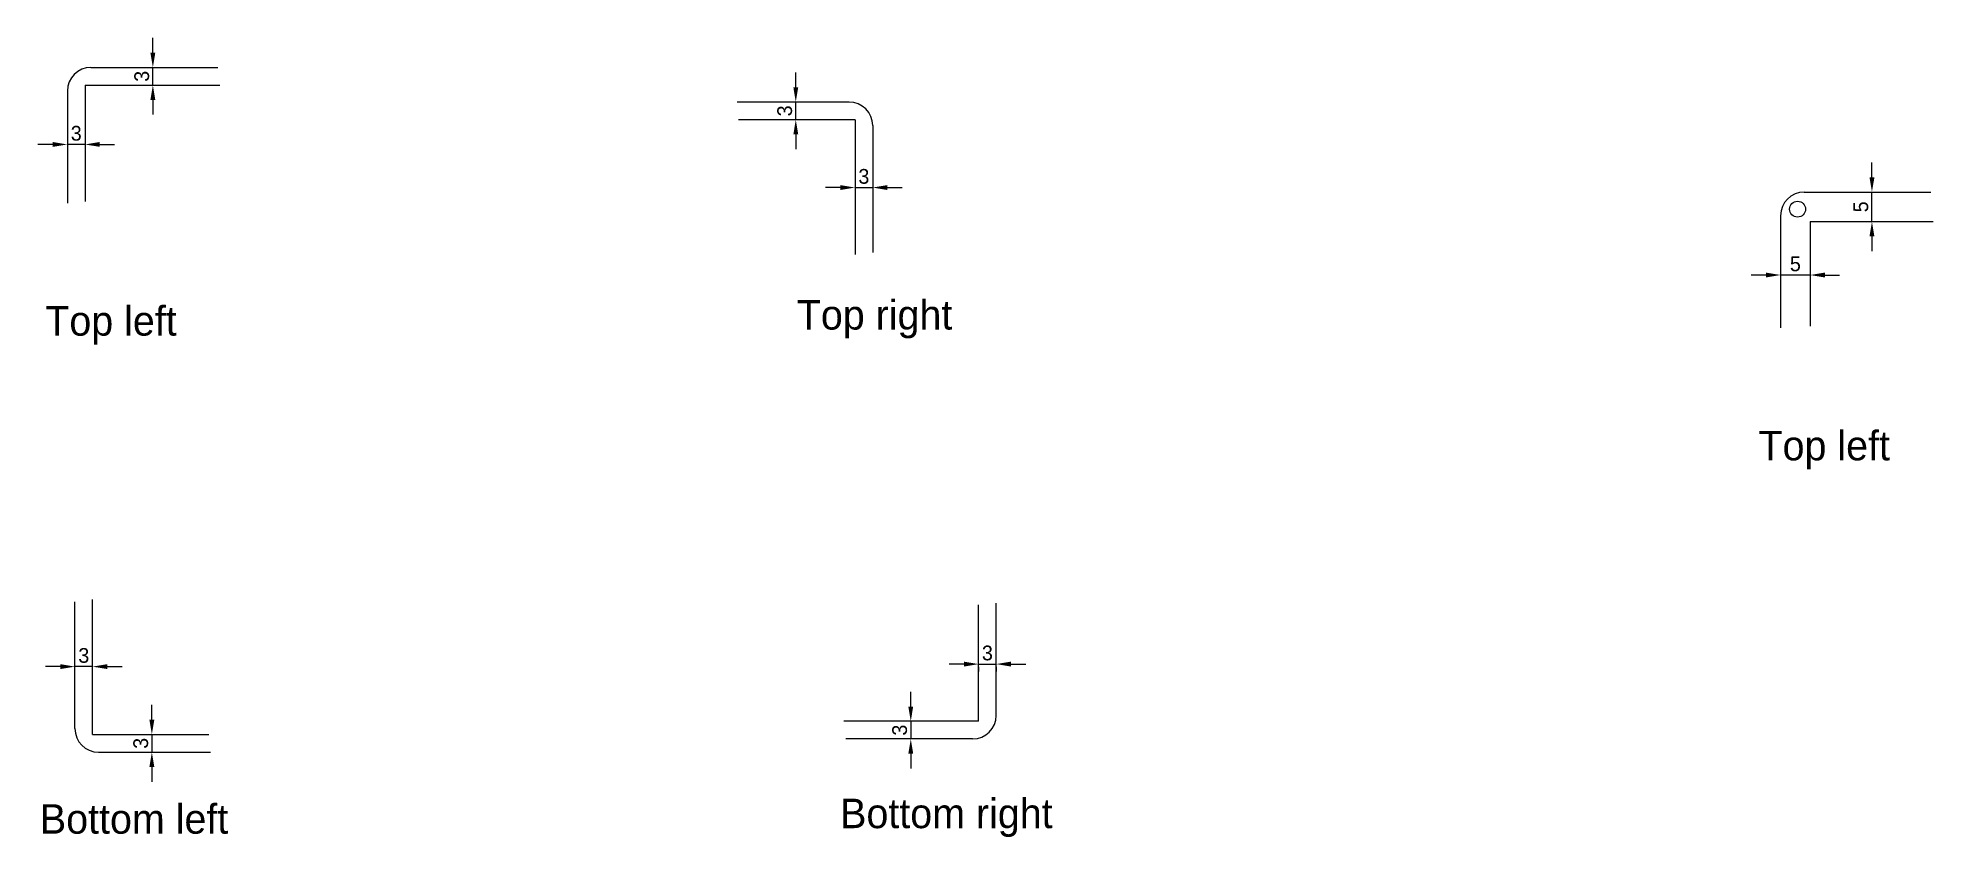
# Model space of a CAD drawing. Header units: millimetres. Extents: x -742 to 1487, y -1115 to 638.
# Drawn here: x 801.8 to 1123.3, y 502.7 to 638.1 of the extents above; entities that cross this region are included whole.
import ezdxf

# ---------------------------------------------------------------- set-up
doc = ezdxf.new("R2010")
doc.units = ezdxf.units.MM
doc.header["$PDSIZE"] = -5
doc.layers.get('0').update_dxf_attribs({"linetype": 'CONTINUOUS'})
doc.layers.get('Defpoints').update_dxf_attribs({"linetype": 'CONTINUOUS'})
doc.layers.add('Layer_1', color=7, linetype='CONTINUOUS')
doc.layers.add('text', color=4, linetype='CONTINUOUS', plot=False)
doc.dimstyles.new('ISO-25', dxfattribs={"dimtxt": 2.5, "dimasz": 2.5, "dimexe": 1.25, "dimexo": 0.625, "dimtad": 1, "dimdsep": 46, "dimtxsty": 'Standard', "dimcen": 2.5, "dimadec": 0, "dimazin": 0, "dimtfac": 1, "dimtmove": 0, "dimatfit": 3, "dimfxl": 1, "dimarcsym": 0})

msp = doc.modelspace()

# ---------------------------------------------------------------- texts
at = {"layer": 'text', "linetype": 'ByBlock', "char_height": 2.5, "attachment_point": 1}
for s, insert, width in [('{\\H2x;Top left}', (803.008, 592.665), 280.17015), ('{\\H2x;Top right}', (930.496, 593.692), 316.787), ('{\\H2x;Top left}', (1093.638, 571.527), 280.17015), ('{\\H2x;Bottom left}', (802.095, 508.246), 316.787), ('{\\H2x;Bottom right}', (937.849, 509.18), 316.787)]:
    msp.add_mtext(s, dxfattribs=dict(at, insert=insert, width=width))

# ---------------------------------------------------------------- blocks, each defined once
blk = doc.blocks.new('*D30')
at = {"color": 0, "lineweight": -2}
for p, q in [((1112.88, 614.49), (1112.88, 616.99)), ((1112.88, 606.99), (1112.88, 611.99)), ((1113.44, 611.99), (1114.13, 611.99)), ((1112.88, 604.49), (1112.88, 601.99)), ((1113.44, 606.99), (1114.13, 606.99))]:
    blk.add_line(p, q, dxfattribs=at)
at = {"color": 0}
for points in [[(1112.47, 614.49), (1113.3, 614.49), (1112.88, 611.99)], [(1113.3, 604.49), (1112.47, 604.49), (1112.88, 606.99)]]:
    blk.add_solid(points, dxfattribs=at)
at = {"layer": 'Defpoints', "color": 0}
for p in [(1112.82, 611.99), (1112.88, 611.99), (1112.82, 606.99)]:
    blk.add_point(p, dxfattribs=at)
at = {"color": 0, "linetype": 'ByBlock', "insert": (1111.01, 609.49), "char_height": 2.5, "attachment_point": 5, "rotation": 90}
blk.add_mtext('5', dxfattribs=at)
blk = doc.blocks.new('*D31')
at = {"color": 0, "lineweight": -2}
for p, q in [((1094.89, 597.94), (1092.39, 597.94)), ((1102.39, 597.94), (1097.39, 597.94)), ((1097.39, 597.49), (1097.39, 596.69)), ((1102.39, 597.49), (1102.39, 596.69)), ((1104.89, 597.94), (1107.39, 597.94))]:
    blk.add_line(p, q, dxfattribs=at)
at = {"color": 0}
for points in [[(1094.89, 597.52), (1094.89, 598.35), (1097.39, 597.94)], [(1104.89, 598.35), (1104.89, 597.52), (1102.39, 597.94)]]:
    blk.add_solid(points, dxfattribs=at)
at = {"layer": 'Defpoints', "color": 0}
for p in [(1097.39, 598.12), (1102.39, 598.12), (1097.39, 597.94)]:
    blk.add_point(p, dxfattribs=at)
at = {"color": 0, "linetype": 'ByBlock', "insert": (1099.89, 599.81), "char_height": 2.5, "attachment_point": 5}
blk.add_mtext('5', dxfattribs=at)
blk = doc.blocks.new('*D41')
at = {"color": 0, "lineweight": -2}
for p, q in [((821.26, 635.62), (821.26, 638.12)), ((821.26, 630.13), (821.26, 633.12)), ((821.82, 633.12), (822.51, 633.12)), ((821.26, 627.63), (821.26, 625.13)), ((821.82, 630.13), (822.51, 630.13))]:
    blk.add_line(p, q, dxfattribs=at)
at = {"color": 0}
for points in [[(820.84, 635.62), (821.67, 635.62), (821.26, 633.12)], [(821.67, 627.63), (820.84, 627.63), (821.26, 630.13)]]:
    blk.add_solid(points, dxfattribs=at)
at = {"layer": 'Defpoints', "color": 0}
for p in [(821.19, 633.12), (821.26, 633.12), (821.19, 630.13)]:
    blk.add_point(p, dxfattribs=at)
at = {"color": 0, "linetype": 'ByBlock', "insert": (819.38, 631.62), "char_height": 2.5, "attachment_point": 5, "rotation": 90}
blk.add_mtext('3', dxfattribs=at)
blk = doc.blocks.new('*D42')
at = {"color": 0, "lineweight": -2}
for p, q in [((804.26, 620.07), (801.76, 620.07)), ((809.76, 620.07), (806.76, 620.07)), ((806.76, 619.63), (806.76, 618.82)), ((809.76, 619.63), (809.76, 618.82)), ((812.26, 620.07), (814.76, 620.07))]:
    blk.add_line(p, q, dxfattribs=at)
at = {"color": 0}
for points in [[(804.26, 619.66), (804.26, 620.49), (806.76, 620.07)], [(812.26, 620.49), (812.26, 619.66), (809.76, 620.07)]]:
    blk.add_solid(points, dxfattribs=at)
at = {"layer": 'Defpoints', "color": 0}
for p in [(806.76, 620.25), (806.76, 620.07), (809.76, 620.25)]:
    blk.add_point(p, dxfattribs=at)
at = {"color": 0, "linetype": 'ByBlock', "insert": (808.26, 621.95), "char_height": 2.5, "attachment_point": 5}
blk.add_mtext('3', dxfattribs=at)
blk = doc.blocks.new('*D43')
at = {"color": 0, "lineweight": -2}
for p, q in [((949.83, 524.8), (949.83, 527.3)), ((949.27, 522.3), (948.58, 522.3)), ((949.83, 522.3), (949.83, 519.3)), ((949.27, 519.3), (948.58, 519.3)), ((949.83, 516.8), (949.83, 514.3))]:
    blk.add_line(p, q, dxfattribs=at)
at = {"color": 0}
for points in [[(949.41, 524.8), (950.24, 524.8), (949.83, 522.3)], [(950.24, 516.8), (949.41, 516.8), (949.83, 519.3)]]:
    blk.add_solid(points, dxfattribs=at)
at = {"layer": 'Defpoints', "color": 0}
for p in [(949.89, 522.3), (949.83, 519.3), (949.89, 519.3)]:
    blk.add_point(p, dxfattribs=at)
at = {"color": 0, "linetype": 'ByBlock', "insert": (947.95, 520.8), "char_height": 2.5, "attachment_point": 5, "rotation": 90}
blk.add_mtext('3', dxfattribs=at)
blk = doc.blocks.new('*D44')
at = {"color": 0, "lineweight": -2}
for p, q in [((958.83, 531.99), (956.33, 531.99)), ((961.33, 531.99), (964.33, 531.99)), ((961.33, 531.54), (961.33, 530.74)), ((964.33, 531.54), (964.33, 530.74)), ((966.83, 531.99), (969.33, 531.99))]:
    blk.add_line(p, q, dxfattribs=at)
at = {"color": 0}
for points in [[(958.83, 531.57), (958.83, 532.41), (961.33, 531.99)], [(966.83, 532.41), (966.83, 531.57), (964.33, 531.99)]]:
    blk.add_solid(points, dxfattribs=at)
at = {"layer": 'Defpoints', "color": 0}
for p in [(961.33, 532.17), (964.33, 532.17), (964.33, 531.99)]:
    blk.add_point(p, dxfattribs=at)
at = {"color": 0, "linetype": 'ByBlock', "insert": (962.83, 533.86), "char_height": 2.5, "attachment_point": 5}
blk.add_mtext('3', dxfattribs=at)
blk = doc.blocks.new('*D45')
at = {"color": 0, "lineweight": -2}
for p, q in [((937.87, 612.76), (935.37, 612.76)), ((940.37, 612.76), (943.37, 612.76)), ((940.37, 612.2), (940.37, 611.51)), ((943.37, 612.2), (943.37, 611.51)), ((945.87, 612.76), (948.37, 612.76))]:
    blk.add_line(p, q, dxfattribs=at)
at = {"color": 0}
for points in [[(937.87, 612.35), (937.87, 613.18), (940.37, 612.76)], [(945.87, 613.18), (945.87, 612.35), (943.37, 612.76)]]:
    blk.add_solid(points, dxfattribs=at)
at = {"layer": 'Defpoints', "color": 0}
for p in [(940.37, 612.83), (943.37, 612.83), (943.37, 612.76)]:
    blk.add_point(p, dxfattribs=at)
at = {"color": 0, "linetype": 'ByBlock', "insert": (941.87, 614.64), "char_height": 2.5, "attachment_point": 5}
blk.add_mtext('3', dxfattribs=at)
blk = doc.blocks.new('*D46')
at = {"color": 0, "lineweight": -2}
for p, q in [((930.32, 629.76), (930.32, 632.26)), ((929.88, 627.26), (929.07, 627.26)), ((930.32, 624.26), (930.32, 627.26)), ((929.88, 624.26), (929.07, 624.26)), ((930.32, 621.76), (930.32, 619.26))]:
    blk.add_line(p, q, dxfattribs=at)
at = {"color": 0}
for points in [[(929.91, 629.76), (930.74, 629.76), (930.32, 627.26)], [(930.74, 621.76), (929.91, 621.76), (930.32, 624.26)]]:
    blk.add_solid(points, dxfattribs=at)
at = {"layer": 'Defpoints', "color": 0}
for p in [(930.32, 627.26), (930.5, 627.26), (930.5, 624.26)]:
    blk.add_point(p, dxfattribs=at)
at = {"color": 0, "linetype": 'ByBlock', "insert": (928.45, 625.76), "char_height": 2.5, "attachment_point": 5, "rotation": 90}
blk.add_mtext('3', dxfattribs=at)
blk = doc.blocks.new('*D47')
at = {"color": 0, "lineweight": -2}
for p, q in [((805.54, 531.56), (803.04, 531.56)), ((808.04, 532.12), (808.04, 532.81)), ((811.03, 531.56), (808.04, 531.56)), ((811.03, 532.12), (811.03, 532.81)), ((813.53, 531.56), (816.03, 531.56))]:
    blk.add_line(p, q, dxfattribs=at)
at = {"color": 0}
for points in [[(805.54, 531.15), (805.54, 531.98), (808.04, 531.56)], [(813.53, 531.98), (813.53, 531.15), (811.03, 531.56)]]:
    blk.add_solid(points, dxfattribs=at)
at = {"layer": 'Defpoints', "color": 0}
for p in [(808.04, 531.56), (808.04, 531.5), (811.03, 531.5)]:
    blk.add_point(p, dxfattribs=at)
at = {"color": 0, "linetype": 'ByBlock', "insert": (809.54, 533.44), "char_height": 2.5, "attachment_point": 5}
blk.add_mtext('3', dxfattribs=at)
blk = doc.blocks.new('*D48')
at = {"color": 0, "lineweight": -2}
for p, q in [((821.09, 522.56), (821.09, 525.06)), ((821.09, 520.06), (821.09, 517.06)), ((821.53, 520.06), (822.34, 520.06)), ((821.09, 514.56), (821.09, 512.06)), ((821.53, 517.06), (822.34, 517.06))]:
    blk.add_line(p, q, dxfattribs=at)
at = {"color": 0}
for points in [[(820.67, 522.56), (821.5, 522.56), (821.09, 520.06)], [(821.5, 514.56), (820.67, 514.56), (821.09, 517.06)]]:
    blk.add_solid(points, dxfattribs=at)
at = {"layer": 'Defpoints', "color": 0}
for p in [(820.91, 520.06), (820.91, 517.06), (821.09, 517.06)]:
    blk.add_point(p, dxfattribs=at)
at = {"color": 0, "linetype": 'ByBlock', "insert": (819.21, 518.56), "char_height": 2.5, "attachment_point": 5, "rotation": 90}
blk.add_mtext('3', dxfattribs=at)

# ---------------------------------------------------------------- dimensions: what is measured, and where the dimension line sits
for base, p1, p2, angle, picture, middle in [((821.256, 633.124), (821.191, 630.125), (821.191, 633.124), 90, '*D41', (819.381, 631.625)), ((930.322, 627.262), (930.502, 624.261), (930.502, 627.262), 270, '*D46', (928.447, 625.762)), ((1112.885, 611.987), (1112.82, 606.988), (1112.82, 611.987), 90, '*D30', (1111.01, 609.487)), ((808.036, 531.562), (811.035, 531.497), (808.036, 531.497), 180, '*D47', (809.535, 533.437)), ((949.826, 519.3), (949.891, 522.299), (949.891, 519.3), 270, '*D43', (947.951, 520.799)), ((821.086, 517.062), (820.905, 520.063), (820.905, 517.062), 90, '*D48', (819.211, 518.563))]:
    dim = msp.add_linear_dim(base=base, p1=p1, p2=p2, angle=angle, dimstyle='ISO-25')
    dim.commit()
    dim.dimension.update_dxf_attribs({"geometry": picture, "text_midpoint": middle})
for base, p1, p2, picture, middle in [((806.756, 620.074), (809.756, 620.255), (806.756, 620.255), '*D42', (808.256, 621.949)), ((943.371, 612.762), (940.373, 612.827), (943.371, 612.827), '*D45', (941.872, 614.637)), ((1097.385, 597.937), (1102.385, 598.117), (1097.385, 598.117), '*D31', (1099.885, 599.812)), ((964.326, 531.989), (961.325, 532.169), (964.326, 532.169), '*D44', (962.825, 533.864))]:
    dim = msp.add_linear_dim(base=base, p1=p1, p2=p2, dimstyle='ISO-25')
    dim.commit()
    dim.dimension.update_dxf_attribs({"geometry": picture, "text_midpoint": middle})

# ---------------------------------------------------------------- linework, layer by layer
at = {"layer": 'Layer_1', "linetype": 'ByBlock'}
for p, q in [((810.756, 633.124), (832.256, 633.124)), ((806.756, 629.124), (806.756, 610.124)), ((939.371, 627.262), (920.371, 627.262)), ((943.371, 623.262), (943.371, 601.762)), ((1101.385, 611.987), (1122.885, 611.987)), ((1097.385, 607.987), (1097.385, 588.987)), ((808.036, 521.062), (808.036, 542.562)), ((964.326, 523.3), (964.326, 542.3)), ((960.326, 519.3), (938.826, 519.3)), ((812.036, 517.062), (831.036, 517.062))]:
    msp.add_line(p, q, dxfattribs=at)
at = {"layer": 'Layer_1', "color": 1, "linetype": 'ByBlock'}
for p, q in [((809.756, 630.126), (809.756, 610.383)), ((809.756, 630.126), (832.625, 630.124)), ((940.374, 624.261), (920.631, 624.261)), ((940.374, 624.261), (940.372, 601.392)), ((1102.385, 606.989), (1102.385, 589.246)), ((1102.385, 606.989), (1123.254, 606.987)), ((811.034, 520.063), (811.036, 542.932)), ((961.325, 522.298), (961.325, 542.041)), ((961.325, 522.298), (938.456, 522.3)), ((811.034, 520.063), (830.777, 520.063))]:
    msp.add_line(p, q, dxfattribs=at)
at = {"layer": 'Layer_1'}
msp.add_circle((1100.267, 609.104), 1.35, dxfattribs=at)
for centre, start, end in [((810.756, 629.124), 90, 180), ((939.371, 623.262), 0, 90), ((1101.385, 607.987), 90, 180), ((812.036, 521.062), 180, 270), ((960.326, 523.3), 270, 0)]:
    msp.add_arc(centre, 4, start, end, dxfattribs=at)

msp.set_redraw_order([(e.dxf.handle, doc.entitydb.next_handle()) for e in msp.query("TEXT MTEXT ATTDEF DIMENSION ARC_DIMENSION")])  # texts and dimensions are drawn at this point

doc.saveas('drawing.dxf')
